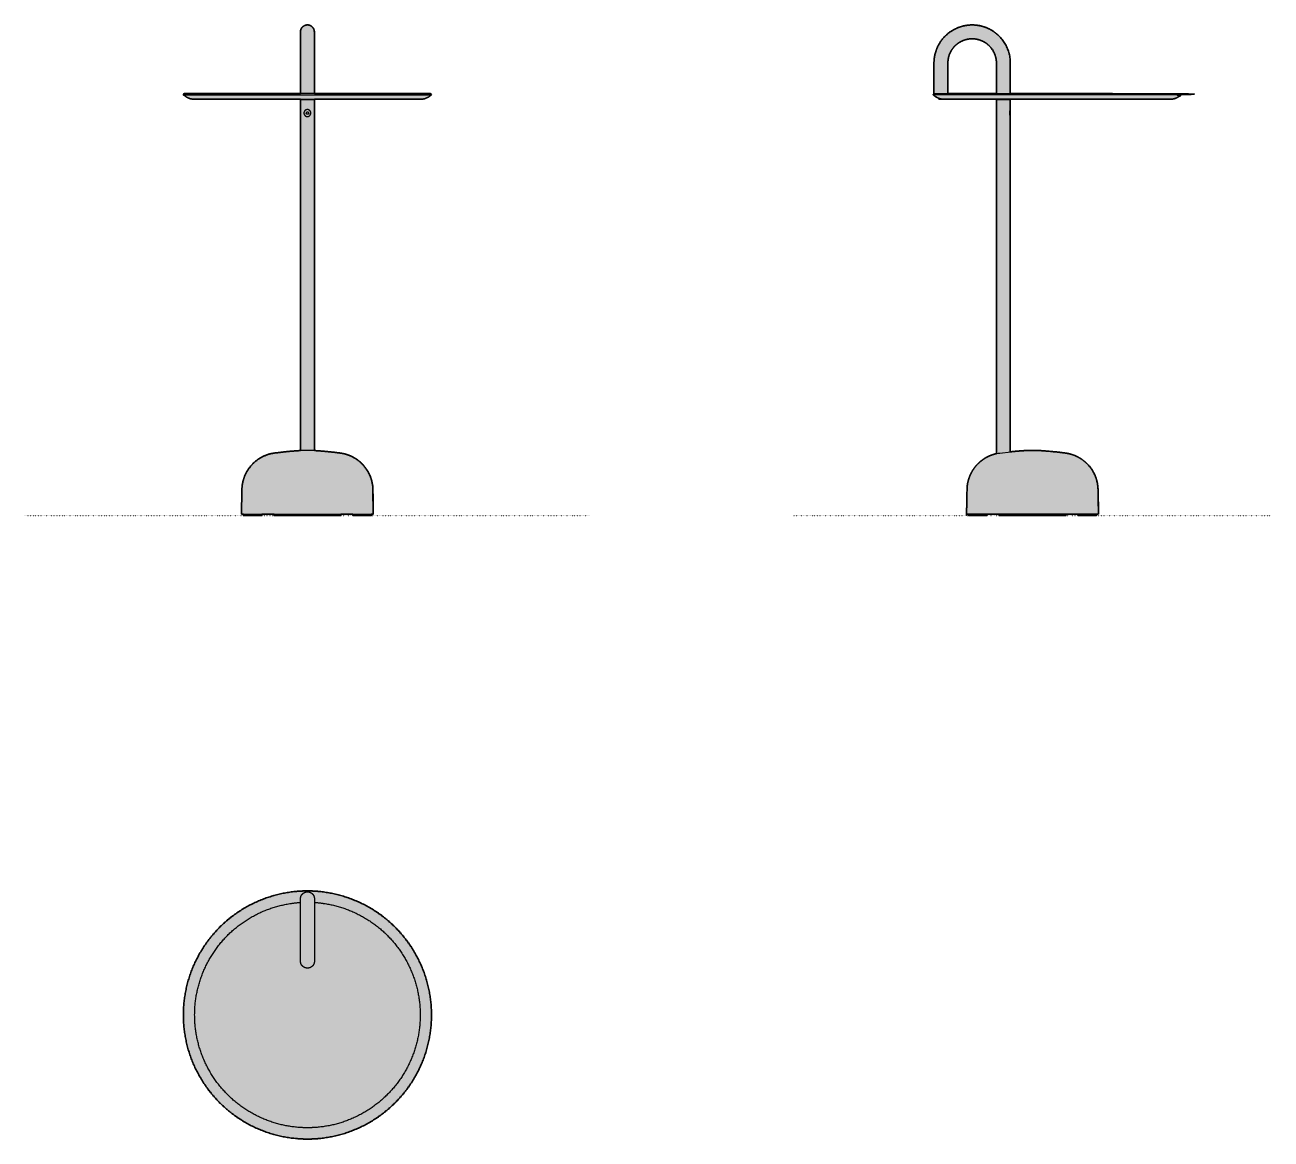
# Model space of a CAD drawing. Header units: millimetres. Extents: x 0 to 1796, y -898 to 707.
import ezdxf

# ---------------------------------------------------------------- set-up
doc = ezdxf.new("R2010")
doc.units = ezdxf.units.MM
doc.linetypes.add('Dots', pattern=[1, 0, -1])
doc.layers.add('Blocks', color=7, linetype='Continuous')
doc.layers.add('Blocks$Fill', color=7, linetype='Continuous', true_color=0xffffff)
for name, color, linetype, lineweight, true_color in [('Blocks$Inner', 7, 'Continuous', 25, 0x007f00), ('Blocks$Outline', 7, 'Continuous', 35, 0xff3f3f), ('Groud', 7, 'Dots', 25, 0x243775)]:
    doc.layers.add(name, color=color, linetype=linetype, lineweight=lineweight, true_color=true_color)

# ---------------------------------------------------------------- blocks, each defined once
blk = doc.blocks.new('Bowler Side Table Top')
at = {"layer": 'Blocks$Fill'}
blk.add_hatch(color=256, dxfattribs=at).paths.add_polyline_path([(282.1, 191), (286, 190.9), (289.9, 190.8), (293.8, 190.6), (297.6, 190.3), (301.5, 189.9), (305.4, 189.4), (309.2, 188.9), (313.1, 188.2), (316.9, 187.5), (320.8, 186.7), (324.6, 185.8), (328.3, 184.9), (332.1, 183.8), (335.8, 182.7), (339.5, 181.5), (343.2, 180.2), (346.9, 178.8), (350.5, 177.3), (354.1, 175.8), (357.6, 174.2), (361.1, 172.5), (364.6, 170.8), (368, 168.9), (371.4, 167), (374.8, 165), (378.1, 162.9), (381.4, 160.8), (384.6, 158.6), (387.8, 156.4), (390.9, 154), (394, 151.6), (397, 149.1), (399.9, 146.6), (402.8, 144), (405.7, 141.3), (408.5, 138.6), (411.2, 135.8), (413.9, 133), (416.5, 130.1), (419, 127.1), (421.5, 124.1), (423.9, 121), (426.2, 117.9), (428.5, 114.7), (430.7, 111.5), (432.8, 108.2), (434.9, 104.9), (436.9, 101.6), (438.8, 98.2), (440.6, 94.7), (442.4, 91.2), (444.1, 87.7), (445.7, 84.2), (447.2, 80.6), (448.7, 77), (450, 73.3), (451.3, 69.6), (452.6, 65.9), (453.7, 62.2), (454.7, 58.4), (455.7, 54.7), (456.6, 50.9), (457.4, 47.1), (458.1, 43.2), (458.8, 39.4), (459.3, 35.5), (459.8, 31.6), (460.2, 27.8), (460.5, 23.9), (460.7, 20), (460.8, 16.1), (460.8, 12.2), (460.8, 8.3), (460.7, 4.4), (460.5, 0.5), (460.2, -3.4), (459.8, -7.3), (459.3, -11.2), (458.8, -15), (458.1, -18.9), (457.4, -22.7), (456.6, -26.5), (455.7, -30.3), (454.7, -34.1), (453.7, -37.8), (452.6, -41.6), (451.3, -45.3), (450, -49), (448.7, -52.6), (447.2, -56.2), (445.7, -59.8), (444.1, -63.4), (442.4, -66.9), (440.6, -70.4), (438.8, -73.8), (436.9, -77.2), (434.9, -80.6), (432.8, -83.9), (430.7, -87.1), (428.5, -90.4), (426.2, -93.5), (423.9, -96.6), (421.5, -99.7), (419, -102.7), (416.5, -105.7), (413.9, -108.6), (411.2, -111.5), (408.5, -114.2), (405.7, -117), (402.8, -119.6), (399.9, -122.2), (397, -124.8), (394, -127.3), (390.9, -129.7), (387.8, -132), (384.6, -134.3), (381.4, -136.5), (378.1, -138.6), (374.8, -140.7), (371.4, -142.6), (368, -144.6), (364.6, -146.4), (361.1, -148.2), (357.6, -149.8), (354.1, -151.5), (350.5, -153), (346.9, -154.4), (343.2, -155.8), (339.5, -157.1), (335.8, -158.3), (332.1, -159.5), (328.3, -160.5), (324.6, -161.5), (320.8, -162.4), (316.9, -163.2), (313.1, -163.9), (309.2, -164.5), (305.4, -165.1), (301.5, -165.5), (297.6, -165.9), (293.8, -166.2), (289.9, -166.4), (286, -166.6), (282.1, -166.6), (278.1, -166.6), (274.2, -166.4), (270.4, -166.2), (266.5, -165.9), (262.6, -165.5), (258.7, -165.1), (254.9, -164.5), (251, -163.9), (247.2, -163.2), (243.4, -162.4), (239.6, -161.5), (235.8, -160.5), (232, -159.5), (228.3, -158.3), (224.6, -157.1), (220.9, -155.8), (217.3, -154.4), (213.6, -153), (210, -151.5), (206.5, -149.8), (203, -148.2), (199.5, -146.4), (196.1, -144.6), (192.7, -142.6), (189.3, -140.7), (186, -138.6), (182.7, -136.5), (179.5, -134.3), (176.3, -132), (173.2, -129.7), (170.2, -127.3), (167.1, -124.8), (164.2, -122.2), (161.3, -119.6), (158.4, -117), (155.6, -114.2), (152.9, -111.5), (150.2, -108.6), (147.6, -105.7), (145.1, -102.7), (142.6, -99.7), (140.2, -96.6), (137.9, -93.5), (135.6, -90.4), (133.4, -87.1), (131.3, -83.9), (129.2, -80.6), (127.2, -77.2), (125.3, -73.8), (123.5, -70.4), (121.7, -66.9), (120, -63.4), (118.4, -59.8), (116.9, -56.2), (115.4, -52.6), (114.1, -49), (112.8, -45.3), (111.6, -41.6), (110.4, -37.8), (109.4, -34.1), (108.4, -30.3), (107.5, -26.5), (106.7, -22.7), (106, -18.9), (105.4, -15), (104.8, -11.2), (104.3, -7.3), (104, -3.4), (103.7, 0.5), (103.4, 4.4), (103.3, 8.3), (103.3, 12.2), (103.3, 16.1), (103.4, 20), (103.7, 23.9), (104, 27.8), (104.3, 31.6), (104.8, 35.5), (105.4, 39.4), (106, 43.2), (106.7, 47.1), (107.5, 50.9), (108.4, 54.7), (109.4, 58.4), (110.4, 62.2), (111.6, 65.9), (112.8, 69.6), (114.1, 73.3), (115.4, 77), (116.9, 80.6), (118.4, 84.2), (120, 87.7), (121.7, 91.2), (123.5, 94.7), (125.3, 98.2), (127.2, 101.6), (129.2, 104.9), (131.3, 108.2), (133.4, 111.5), (135.6, 114.7), (137.9, 117.9), (140.2, 121), (142.6, 124.1), (145.1, 127.1), (147.6, 130.1), (150.2, 133), (152.9, 135.8), (155.6, 138.6), (158.4, 141.3), (161.3, 144), (164.2, 146.6), (167.1, 149.1), (170.2, 151.6), (173.2, 154), (176.3, 156.4), (179.5, 158.6), (182.7, 160.8), (186, 162.9), (189.3, 165), (192.7, 167), (196.1, 168.9), (199.5, 170.8), (203, 172.5), (206.5, 174.2), (210, 175.8), (213.6, 177.3), (217.3, 178.8), (220.9, 180.2), (224.6, 181.5), (228.3, 182.7), (232, 183.8), (235.8, 184.9), (239.6, 185.8), (243.4, 186.7), (247.2, 187.5), (251, 188.2), (254.9, 188.9), (258.7, 189.4), (262.6, 189.9), (266.5, 190.3), (270.4, 190.6), (274.2, 190.8), (278.1, 190.9)], flags=0)
at = {"layer": 'Blocks$Inner'}
for points in [[(272.1, 89.7), (272.1, 102.9), (272.1, 134.7), (272.1, 166.5), (272.1, 176.5), (272.1, 179.7)], [(292.1, 179.7), (292.1, 179.7), (292.1, 166.5), (292.1, 134.7), (292.1, 89.7)]]:
    blk.add_lwpolyline(points, dxfattribs=at)
for points in [[(282.1, -166.6), (266.4, -166.6), (235.6, -161.2), (206.2, -150.5), (179.1, -134.8), (155.1, -114.7), (135.1, -90.8), (119.4, -63.7), (108.7, -34.3), (103.3, -3.5), (103.3, 27.8), (108.7, 58.6), (119.4, 88), (135.1, 115.1), (155.1, 139.1), (179.1, 159.2), (206.2, 174.8), (235.6, 185.5), (266.4, 191), (282.1, 191)], [(272.1, 179.7), (272.1, 180.6), (272.4, 182.3), (273, 183.9), (273.8, 185.4), (275, 186.8), (276.3, 187.9), (277.8, 188.8), (279.5, 189.4), (281.2, 189.7), (282.9, 189.7), (284.7, 189.4), (286.3, 188.8), (287.8, 187.9), (289.2, 186.8), (290.3, 185.4), (291.2, 183.9), (291.8, 182.3), (292.1, 180.6), (292.1, 179.7)], [(282.1, 191), (297.7, 191), (328.5, 185.5), (357.9, 174.8), (385, 159.2), (409, 139.1), (429.1, 115.1), (444.7, 88), (455.4, 58.6), (460.8, 27.8), (460.8, -3.5), (455.4, -34.3), (444.7, -63.7), (429.1, -90.8), (409, -114.7), (385, -134.8), (357.9, -150.5), (328.5, -161.2), (297.7, -166.6), (282.1, -166.6)], [(282.1, -150.3), (268.1, -150.3), (240.7, -145.6), (214.4, -136.2), (190.1, -122.5), (168.5, -104.9), (150.2, -83.9), (135.8, -60), (125.7, -34.1), (120.1, -6.8), (119.2, 21.1), (123.1, 48.7), (131.7, 75.2), (144.6, 99.9), (161.5, 122.1), (182, 141), (205.4, 156.1), (231, 167.1), (258.1, 173.5), (272.1, 174.4)], [(292.1, 174.4), (306, 173.5), (333.1, 167.1), (358.7, 156.1), (382.1, 141), (402.6, 122.1), (419.5, 99.9), (432.5, 75.2), (441, 48.7), (444.9, 21.1), (444, -6.8), (438.4, -34.1), (428.3, -60), (413.9, -83.9), (395.6, -104.9), (374, -122.5), (349.7, -136.2), (323.5, -145.6), (296, -150.3), (282.1, -150.3)], [(292.1, 89.7), (292.1, 88.8), (291.8, 87.1), (291.2, 85.4), (290.3, 83.9), (289.2, 82.6), (287.8, 81.5), (286.3, 80.6), (284.7, 80), (282.9, 79.7), (281.2, 79.7), (279.5, 80), (277.8, 80.6), (276.3, 81.5), (275, 82.6), (273.8, 83.9), (273, 85.4), (272.4, 87.1), (272.1, 88.8), (272.1, 89.7)]]:
    blk.add_open_spline(points, degree=2, dxfattribs=at)
at = {"layer": 'Blocks$Outline'}
for points in [[(282.1, -166.6), (266.4, -166.6), (235.6, -161.2), (206.2, -150.5), (179.1, -134.8), (155.1, -114.7), (135.1, -90.8), (119.4, -63.7), (108.7, -34.3), (103.3, -3.5), (103.3, 27.8), (108.7, 58.6), (119.4, 88), (135.1, 115.1), (155.1, 139.1), (179.1, 159.2), (206.2, 174.8), (235.6, 185.5), (266.4, 191), (282.1, 191)], [(282.1, 191), (297.7, 191), (328.5, 185.5), (357.9, 174.8), (385, 159.2), (409, 139.1), (429.1, 115.1), (444.7, 88), (455.4, 58.6), (460.8, 27.8), (460.8, -3.5), (455.4, -34.3), (444.7, -63.7), (429.1, -90.8), (409, -114.7), (385, -134.8), (357.9, -150.5), (328.5, -161.2), (297.7, -166.6), (282.1, -166.6)]]:
    blk.add_open_spline(points, degree=2, dxfattribs=at)
blk = doc.blocks.new('Bowler Side Table Side')
at = {"layer": 'Blocks$Fill'}
h = blk.add_hatch(color=256, dxfattribs=at)
h.paths.add_polyline_path([(311.7, 600), (543.7, 600), (544.2, 600.1), (544.8, 600.1), (545.3, 600.2), (545.9, 600.2), (546.4, 600.3), (547, 600.5), (547.6, 600.6), (548.1, 600.7), (548.7, 600.9), (549.3, 601.1), (549.8, 601.3), (550.4, 601.5), (550.9, 601.8), (551.5, 602), (552, 602.3), (552.5, 602.6), (553, 602.8), (553.5, 603.1), (554, 603.5), (554.5, 603.8), (555, 604.1), (555.4, 604.4), (556.3, 605.1), (558, 606.5), (556.7, 608), (311.7, 608), (311.7, 652), (311.7, 653.2), (311.6, 654.4), (311.6, 655.6), (311.5, 656.8), (311.4, 658), (311.2, 659.2), (311, 660.4), (310.8, 661.6), (310.6, 662.7), (310.4, 663.9), (310.1, 665.1), (309.8, 666.2), (309.5, 667.4), (309.1, 668.5), (308.8, 669.7), (308.4, 670.8), (307.9, 671.9), (307.5, 673), (307, 674.2), (306.5, 675.2), (306, 676.3), (305.5, 677.4), (304.9, 678.5), (304.3, 679.5), (303.7, 680.5), (303.1, 681.6), (302.4, 682.6), (301.7, 683.5), (301, 684.5), (300.3, 685.5), (299.6, 686.4), (298.8, 687.4), (298, 688.3), (297.2, 689.2), (296.4, 690), (295.6, 690.9), (294.7, 691.7), (293.8, 692.5), (293, 693.3), (292, 694.1), (291.1, 694.9), (290.2, 695.6), (289.2, 696.4), (288.2, 697.1), (287.2, 697.7), (286.2, 698.4), (285.2, 699), (284.2, 699.6), (283.1, 700.2), (282.1, 700.8), (281, 701.3), (279.9, 701.8), (278.8, 702.3), (277.7, 702.8), (276.6, 703.3), (275.5, 703.7), (274.4, 704.1), (273.2, 704.5), (272.1, 704.8), (270.9, 705.1), (269.8, 705.4), (268.6, 705.7), (267.4, 705.9), (266.2, 706.2), (265.1, 706.4), (263.9, 706.5), (262.7, 706.7), (261.5, 706.8), (260.3, 706.9), (259.1, 706.9), (257.9, 707), (256.7, 707), (255.5, 707), (254.3, 706.9), (253.1, 706.9), (251.9, 706.8), (250.7, 706.7), (249.5, 706.5), (248.3, 706.4), (247.1, 706.2), (246, 705.9), (244.8, 705.7), (243.6, 705.4), (242.5, 705.1), (241.3, 704.8), (240.2, 704.5), (239, 704.1), (237.9, 703.7), (236.8, 703.3), (235.6, 702.8), (234.5, 702.3), (233.4, 701.8), (232.4, 701.3), (231.3, 700.8), (230.2, 700.2), (229.2, 699.6), (228.2, 699), (227.1, 698.4), (226.1, 697.7), (225.1, 697.1), (224.2, 696.4), (223.2, 695.6), (222.3, 694.9), (221.3, 694.1), (220.4, 693.3), (219.5, 692.5), (218.7, 691.7), (217.8, 690.9), (217, 690), (216.1, 689.2), (215.3, 688.3), (214.6, 687.4), (213.8, 686.4), (213.1, 685.5), (212.3, 684.5), (211.6, 683.5), (211, 682.6), (210.3, 681.6), (209.7, 680.5), (209.1, 679.5), (208.5, 678.5), (207.9, 677.4), (207.4, 676.3), (206.8, 675.2), (206.4, 674.2), (205.9, 673), (205.4, 671.9), (205, 670.8), (204.6, 669.7), (204.2, 668.5), (203.9, 667.4), (203.6, 666.2), (203.3, 665.1), (203, 663.9), (202.7, 662.7), (202.5, 661.6), (202.3, 660.4), (202.2, 659.2), (202, 658), (201.9, 656.8), (201.8, 655.6), (201.7, 654.4), (201.7, 653.2), (201.7, 652), (201.7, 611), (201.7, 608), (200.4, 606.5), (202, 605.1), (202.5, 604.8), (202.9, 604.4), (203.4, 604.1), (203.8, 603.8), (204.3, 603.5), (204.8, 603.1), (205.3, 602.8), (205.8, 602.6), (206.4, 602.3), (206.9, 602), (207.4, 601.8), (208, 601.5), (208.6, 601.3), (209.1, 601.1), (209.7, 600.9), (210.2, 600.7), (210.8, 600.6), (211.4, 600.5), (211.9, 600.3), (212.5, 600.2), (213, 600.2), (213.6, 600.1), (214.1, 600.1), (214.7, 600), (215.7, 600), (291.7, 600), (291.7, 89.2), (290.5, 89), (290.5, 89), (290.5, 89), (290.5, 89), (290.4, 89), (289.5, 88.7), (288.5, 88.5), (287.6, 88.2), (286.7, 87.9), (285.7, 87.6), (284.8, 87.3), (283.9, 86.9), (283, 86.6), (282.1, 86.2), (281.2, 85.8), (280.3, 85.4), (279.4, 84.9), (278.5, 84.5), (277.6, 84), (276.8, 83.6), (275.9, 83.1), (275.1, 82.6), (274.2, 82), (273.4, 81.5), (272.6, 80.9), (271.8, 80.4), (271, 79.8), (270.2, 79.2), (269.4, 78.6), (268.7, 78), (267.9, 77.3), (267.2, 76.7), (266.5, 76), (265.7, 75.3), (265, 74.6), (264.4, 73.9), (263.7, 73.2), (263, 72.5), (262.4, 71.7), (261.7, 71), (261.1, 70.2), (260.5, 69.5), (259.9, 68.7), (259.3, 67.9), (258.8, 67.1), (258.2, 66.3), (257.7, 65.4), (257.2, 64.6), (256.7, 63.7), (256.2, 62.9), (255.7, 62), (255.2, 61.1), (254.8, 60.3), (254.4, 59.4), (254, 58.5), (253.6, 57.6), (253.2, 56.7), (252.8, 55.8), (252.5, 54.8), (252.2, 53.9), (251.9, 53), (251.6, 52), (251.3, 51.1), (251, 50.1), (250.8, 49.2), (250.6, 48.2), (250.4, 47.2), (250.2, 46.3), (250, 45.3), (249.9, 44.3), (249.7, 43.4), (249.6, 42.4), (249.5, 41.4), (249.4, 40.4), (249.4, 39.4), (249.3, 38.5), (249.3, 37.5), (248.7, 3), (248.7, 3), (248.7, 2.9), (248.7, 2.9), (248.7, 2.9), (248.7, 2.9), (248.7, 2.8), (248.7, 2.8), (248.7, 2.8), (248.7, 2.8), (248.7, 2.7), (248.7, 2.7), (248.8, 2.7), (248.8, 2.7), (248.8, 2.7), (248.8, 2.6), (248.8, 2.6), (248.8, 2.6), (248.8, 2.6), (248.8, 2.5), (248.8, 2.5), (248.8, 2.5), (248.9, 2.5), (248.9, 2.5), (248.9, 2.4), (248.9, 2.4), (248.9, 2.4), (248.9, 2.4), (248.9, 2.4), (249, 2.3), (249, 2.3), (249, 2.3), (249, 2.3), (249, 2.3), (249, 2.2), (249.1, 2.2), (249.1, 2.2), (249.1, 2.2), (249.1, 2.2), (249.1, 2.2), (249.2, 2.2), (249.2, 2.1), (249.2, 2.1), (249.2, 2.1), (249.3, 2.1), (249.3, 2.1), (249.3, 2.1), (249.3, 2.1), (249.3, 2.1), (249.4, 2.1), (249.4, 2.1), (249.4, 2), (249.4, 2), (249.5, 2), (249.5, 2), (249.5, 2), (249.5, 2), (249.6, 2), (249.6, 2), (249.6, 2), (249.6, 2), (249.7, 2), (249.7, 2), (249.7, 2), (251.7, 2), (251.7, 0), (265.2, 0), (278, 0), (278, 2), (295.6, 2), (295.6, 0), (391.7, 0), (391.7, 2), (409.4, 2), (409.4, 0), (422.1, 0), (435.7, 0), (435.7, 2), (437.7, 2), (437.7, 2), (437.7, 2), (437.8, 2), (437.8, 2), (437.8, 2), (437.9, 2), (437.9, 2), (437.9, 2), (438, 2), (438, 2.1), (438, 2.1), (438, 2.1), (438, 2.1), (438.1, 2.1), (438.1, 2.1), (438.1, 2.1), (438.1, 2.1), (438.1, 2.1), (438.1, 2.1), (438.1, 2.1), (438.2, 2.1), (438.2, 2.1), (438.2, 2.1), (438.2, 2.2), (438.2, 2.2), (438.2, 2.2), (438.3, 2.2), (438.3, 2.2), (438.3, 2.2), (438.3, 2.2), (438.3, 2.2), (438.3, 2.2), (438.3, 2.3), (438.4, 2.3), (438.4, 2.3), (438.4, 2.3), (438.4, 2.3), (438.4, 2.3), (438.4, 2.4), (438.5, 2.4), (438.5, 2.4), (438.5, 2.4), (438.5, 2.5), (438.5, 2.5), (438.5, 2.5), (438.6, 2.6), (438.6, 2.6), (438.6, 2.6), (438.6, 2.6), (438.6, 2.7), (438.6, 2.7), (438.6, 2.7), (438.6, 2.7), (438.6, 2.8), (438.7, 2.8), (438.7, 2.8), (438.7, 2.9), (438.7, 2.9), (438.7, 2.9), (438.7, 3), (438.7, 3), (438.7, 3), (438.1, 37.5), (438, 38.5), (438, 39.6), (437.9, 40.6), (437.8, 41.7), (437.7, 42.8), (437.6, 43.8), (437.4, 44.9), (437.3, 45.9), (437.1, 46.9), (436.8, 48), (436.6, 49), (436.4, 50), (436.1, 51.1), (435.8, 52.1), (435.5, 53.1), (435.1, 54.1), (434.8, 55.1), (434.4, 56.1), (434, 57.1), (433.6, 58), (433.2, 59), (432.7, 60), (432.3, 60.9), (431.8, 61.9), (431.3, 62.8), (430.7, 63.7), (430.2, 64.6), (429.6, 65.5), (429.1, 66.4), (428.5, 67.3), (427.9, 68.1), (427.2, 69), (426.6, 69.8), (425.9, 70.7), (425.2, 71.5), (424.6, 72.3), (423.8, 73.1), (423.1, 73.8), (422.4, 74.6), (421.6, 75.3), (420.9, 76.1), (420.1, 76.8), (419.3, 77.5), (418.5, 78.2), (417.6, 78.8), (416.8, 79.5), (416, 80.1), (415.1, 80.7), (414.2, 81.3), (413.3, 81.9), (412.5, 82.5), (411.5, 83), (410.6, 83.6), (409.7, 84.1), (408.8, 84.6), (407.8, 85), (406.9, 85.5), (405.9, 85.9), (404.9, 86.3), (403.9, 86.7), (403, 87.1), (402, 87.5), (401, 87.8), (399.9, 88.1), (398.9, 88.5), (397.9, 88.7), (396.9, 89), (395.9, 89.2), (394.8, 89.5), (393.8, 89.7), (392.7, 89.8), (391.6, 90), (381.2, 91.3), (368.6, 92.6), (355.6, 93.6), (349.4, 93.9), (343.7, 94), (340.2, 94), (336.5, 93.8), (328.7, 93.4), (320.6, 92.8), (312.6, 92), (312.6, 92), (312.6, 92), (311.7, 91.9), (311.7, 575.2), (311.5, 575.6), (311.4, 576), (311.3, 576.5), (311.2, 576.9), (311.1, 577.3), (311, 577.7), (311, 578), (310.9, 578.4), (310.9, 578.8), (310.8, 579.2), (310.8, 579.6), (310.8, 580), (310.8, 580.4), (310.8, 580.8), (310.9, 581.2), (310.9, 581.6), (311, 582), (311, 582.3), (311.1, 582.7), (311.2, 583.1), (311.3, 583.5), (311.4, 584), (311.5, 584.4), (311.7, 584.8)], flags=0)
h.paths.add_polyline_path([(221.7, 608), (221.7, 652), (221.7, 652.8), (221.7, 653.5), (221.8, 654.3), (221.8, 655.1), (221.9, 655.8), (222, 656.6), (222.1, 657.3), (222.2, 658.1), (222.4, 658.8), (222.5, 659.6), (222.7, 660.3), (222.9, 661.1), (223.1, 661.8), (223.3, 662.5), (223.5, 663.2), (223.8, 664), (224.1, 664.7), (224.4, 665.4), (224.7, 666.1), (225, 666.8), (225.3, 667.5), (225.6, 668.2), (226, 668.8), (226.4, 669.5), (226.8, 670.2), (227.2, 670.8), (227.6, 671.4), (228, 672.1), (228.5, 672.7), (228.9, 673.3), (229.4, 673.9), (229.9, 674.5), (230.4, 675.1), (230.9, 675.6), (231.4, 676.2), (231.9, 676.7), (232.5, 677.3), (233, 677.8), (233.6, 678.3), (234.2, 678.8), (234.8, 679.3), (235.4, 679.8), (236, 680.2), (236.6, 680.7), (237.2, 681.1), (237.9, 681.5), (238.5, 681.9), (239.2, 682.3), (239.9, 682.7), (240.5, 683), (241.2, 683.4), (241.9, 683.7), (242.6, 684), (243.3, 684.3), (244, 684.6), (244.7, 684.9), (245.4, 685.1), (246.2, 685.4), (246.9, 685.6), (247.6, 685.8), (248.4, 686), (249.1, 686.2), (249.9, 686.3), (250.6, 686.5), (251.4, 686.6), (252.1, 686.7), (252.9, 686.8), (253.6, 686.9), (254.4, 686.9), (255.2, 687), (255.9, 687), (256.7, 687), (257.5, 687), (258.2, 687), (259, 686.9), (259.7, 686.9), (260.5, 686.8), (261.3, 686.7), (262, 686.6), (262.8, 686.5), (263.5, 686.3), (264.3, 686.2), (265, 686), (265.7, 685.8), (266.5, 685.6), (267.2, 685.4), (267.9, 685.1), (268.7, 684.9), (269.4, 684.6), (270.1, 684.3), (270.8, 684), (271.5, 683.7), (272.2, 683.4), (272.8, 683), (273.5, 682.7), (274.2, 682.3), (274.8, 681.9), (275.5, 681.5), (276.1, 681.1), (276.8, 680.7), (277.4, 680.2), (278, 679.8), (278.6, 679.3), (279.2, 678.8), (279.8, 678.3), (280.3, 677.8), (280.9, 677.3), (281.4, 676.7), (282, 676.2), (282.5, 675.6), (283, 675.1), (283.5, 674.5), (284, 673.9), (284.5, 673.3), (284.9, 672.7), (285.4, 672.1), (285.8, 671.4), (286.2, 670.8), (286.6, 670.2), (287, 669.5), (287.4, 668.8), (287.7, 668.2), (288.1, 667.5), (288.4, 666.8), (288.7, 666.1), (289, 665.4), (289.3, 664.7), (289.6, 664), (289.8, 663.2), (290.1, 662.5), (290.3, 661.8), (290.5, 661.1), (290.7, 660.3), (290.9, 659.6), (291, 658.8), (291.2, 658.1), (291.3, 657.3), (291.4, 656.6), (291.5, 655.8), (291.6, 655.1), (291.6, 654.3), (291.7, 653.5), (291.7, 652.8), (291.7, 652), (291.7, 608)], flags=0)
at = {"layer": 'Blocks$Inner'}
for p, q in [((291.7, 600), (291.7, 599)), ((291.7, 599), (291.7, 89.2))]:
    blk.add_line(p, q, dxfattribs=at)
for points in [[(201.7, 608), (556.7, 608), (558, 606.5), (556.3, 605.1), (555.4, 604.4), (555, 604.1), (554.5, 603.8), (554, 603.5), (553.5, 603.1), (553, 602.8), (552.5, 602.6), (552, 602.3), (551.5, 602), (550.9, 601.8), (550.4, 601.5), (549.8, 601.3), (549.3, 601.1), (548.7, 600.9), (548.1, 600.7), (547.6, 600.6), (547, 600.5), (546.4, 600.3), (545.9, 600.2), (545.3, 600.2), (544.8, 600.1), (544.2, 600.1), (543.7, 600), (542.7, 600), (477.3, 600), (215.7, 600), (214.7, 600), (214.1, 600.1), (213.6, 600.1), (213, 600.2), (212.5, 600.2), (211.9, 600.3), (211.4, 600.5), (210.8, 600.6), (210.2, 600.7), (209.7, 600.9), (209.1, 601.1), (208.6, 601.3), (208, 601.5), (207.4, 601.8), (206.9, 602), (206.4, 602.3), (205.8, 602.6), (205.3, 602.8), (204.8, 603.1), (204.3, 603.5), (203.8, 603.8), (203.4, 604.1), (202.9, 604.4), (202.5, 604.8), (202, 605.1), (200.4, 606.5), (201.7, 608), (201.7, 611), (201.7, 652)], [(221.7, 652), (221.7, 611), (221.7, 608)], [(291.7, 608), (291.7, 652)], [(311.7, 652), (311.7, 608)], [(558, 606.5), (200.4, 606.5)], [(311.7, 599), (291.7, 599)], [(311.7, 600), (311.7, 599), (311.7, 584.8), (311.5, 584.4), (311.4, 584), (311.3, 583.5), (311.2, 583.1), (311.1, 582.7), (311, 582.3), (311, 582), (310.9, 581.6), (310.9, 581.2), (310.8, 580.8), (310.8, 580.4), (310.8, 580), (310.8, 579.6), (310.8, 579.2), (310.9, 578.8), (310.9, 578.4), (311, 578), (311, 577.7), (311.1, 577.3), (311.2, 576.9), (311.3, 576.5), (311.4, 576), (311.5, 575.6), (311.7, 575.2), (311.7, 91.9)], [(312.1, 585), (311.6, 584.6)], [(311.6, 575.4), (312.1, 575), (312.1, 585)], [(290.4, 89), (290.5, 89), (290.5, 89), (290.5, 89), (290.5, 89), (291.9, 89.3), (294.4, 89.7), (296.7, 90), (312.6, 92), (312.6, 92), (312.6, 92), (320.6, 92.8), (328.7, 93.4), (336.5, 93.8), (340.2, 94), (343.7, 94), (349.4, 93.9), (355.6, 93.6), (368.6, 92.6), (381.2, 91.3), (391.6, 90), (391.7, 90)], [(438.1, 37.5), (438.7, 3), (438.7, 3), (438.7, 3), (438.7, 2.9), (438.7, 2.9), (438.7, 2.9), (438.7, 2.8), (438.7, 2.8), (438.6, 2.8), (438.6, 2.7), (438.6, 2.7), (438.6, 2.7), (438.6, 2.7), (438.6, 2.6), (438.6, 2.6), (438.6, 2.6), (438.6, 2.6), (438.5, 2.5), (438.5, 2.5), (438.5, 2.5), (438.5, 2.4), (438.5, 2.4), (438.5, 2.4), (438.4, 2.4), (438.4, 2.3), (438.4, 2.3), (438.4, 2.3), (438.4, 2.3), (438.4, 2.3), (438.3, 2.3), (438.3, 2.2), (438.3, 2.2), (438.3, 2.2), (438.3, 2.2), (438.3, 2.2), (438.3, 2.2), (438.2, 2.2), (438.2, 2.2), (438.2, 2.2), (438.2, 2.1), (438.2, 2.1), (438.2, 2.1), (438.1, 2.1), (438.1, 2.1), (438.1, 2.1), (438.1, 2.1), (438.1, 2.1), (438.1, 2.1), (438.1, 2.1), (438, 2.1), (438, 2.1), (438, 2.1), (438, 2.1), (438, 2), (437.9, 2), (437.9, 2), (437.9, 2), (437.8, 2), (437.8, 2), (437.8, 2), (437.7, 2), (437.7, 2), (437.7, 2), (253.2, 2), (250.6, 2), (249.7, 2), (249.7, 2), (249.7, 2), (249.6, 2), (249.6, 2), (249.6, 2), (249.6, 2), (249.5, 2), (249.5, 2), (249.5, 2), (249.5, 2), (249.4, 2), (249.4, 2), (249.4, 2.1), (249.4, 2.1), (249.3, 2.1), (249.3, 2.1), (249.3, 2.1), (249.3, 2.1), (249.3, 2.1), (249.2, 2.1), (249.2, 2.1), (249.2, 2.1), (249.2, 2.2), (249.1, 2.2), (249.1, 2.2), (249.1, 2.2), (249.1, 2.2), (249.1, 2.2), (249, 2.2), (249, 2.3), (249, 2.3), (249, 2.3), (249, 2.3), (249, 2.3), (248.9, 2.4), (248.9, 2.4), (248.9, 2.4), (248.9, 2.4), (248.9, 2.4), (248.9, 2.5), (248.9, 2.5), (248.8, 2.5), (248.8, 2.5), (248.8, 2.5), (248.8, 2.6), (248.8, 2.6), (248.8, 2.6), (248.8, 2.6), (248.8, 2.7), (248.8, 2.7), (248.8, 2.7), (248.7, 2.7), (248.7, 2.7), (248.7, 2.8), (248.7, 2.8), (248.7, 2.8), (248.7, 2.8), (248.7, 2.9), (248.7, 2.9), (248.7, 2.9), (248.7, 2.9), (248.7, 3), (248.7, 3), (248.7, 3), (249.3, 37.5)], [(251.7, 2), (251.7, 0), (265.2, 0), (265.2, 2)], [(265.2, 0), (278, 0), (278, 2)], [(295.6, 2), (295.6, 0), (391.7, 0), (391.7, 2)], [(409.4, 2), (409.4, 0), (422.1, 0), (435.7, 0), (435.7, 2)], [(422.1, 2), (422.1, 0)]]:
    blk.add_lwpolyline(points, dxfattribs=at)
for points in [[(201.7, 652), (201.7, 656.8), (203.4, 666.3), (206.7, 675.3), (211.5, 683.7), (217.6, 691), (225, 697.2), (233.4, 702), (242.4, 705.3), (251.9, 707), (261.5, 707), (271, 705.3), (280, 702), (288.4, 697.2), (295.7, 691), (301.9, 683.7), (306.7, 675.3), (310, 666.3), (311.7, 656.8), (311.7, 652)], [(291.7, 652), (291.7, 655.1), (290.6, 661.1), (288.5, 666.8), (285.5, 672.2), (281.5, 676.8), (276.8, 680.8), (271.5, 683.8), (265.8, 685.9), (259.8, 687), (253.6, 687), (247.6, 685.9), (241.8, 683.8), (236.5, 680.8), (231.8, 676.8), (227.9, 672.2), (224.8, 666.8), (222.8, 661.1), (221.7, 655.1), (221.7, 652)], [(391.7, 90), (393.8, 89.7), (397.9, 88.8), (402, 87.5), (405.9, 86), (409.7, 84.1), (413.4, 82), (416.8, 79.5), (420.1, 76.8), (423.1, 73.9), (426, 70.7), (428.5, 67.3), (430.8, 63.7), (432.8, 60), (434.4, 56.1), (435.8, 52.1), (436.9, 48), (437.6, 43.8), (438, 39.6), (438.1, 37.5)], [(249.3, 37.5), (249.3, 39.4), (249.7, 43.4), (250.3, 47.3), (251.3, 51.1), (252.5, 54.8), (253.9, 58.5), (255.7, 62), (257.6, 65.4), (259.9, 68.7), (262.3, 71.8), (265, 74.7), (267.9, 77.4), (271, 79.8), (274.2, 82.1), (277.6, 84.1), (281.1, 85.8), (284.8, 87.3), (288.5, 88.5), (290.4, 89)]]:
    blk.add_open_spline(points, degree=2, dxfattribs=at)
at = {"layer": 'Blocks$Outline'}
for points in [[(291.7, 600), (291.7, 599), (291.7, 89.2)], [(311.7, 584.8), (311.7, 599), (311.7, 600)], [(311.7, 91.9), (311.7, 575.2), (311.5, 575.6), (311.4, 576), (311.3, 576.5), (311.2, 576.9), (311.1, 577.3), (311, 577.7), (311, 578), (310.9, 578.4), (310.9, 578.8), (310.8, 579.2), (310.8, 579.6), (310.8, 580), (310.8, 580.4), (310.8, 580.8), (310.9, 581.2), (310.9, 581.6), (311, 582), (311, 582.3), (311.1, 582.7), (311.2, 583.1), (311.3, 583.5), (311.4, 584), (311.5, 584.4), (311.7, 584.8)], [(251.7, 2), (251.7, 0), (265.2, 0)], [(265.2, 0), (278, 0), (278, 2)], [(295.6, 2), (295.6, 0), (391.7, 0), (391.7, 2)], [(409.4, 2), (409.4, 0), (422.1, 0), (435.7, 0), (435.7, 2)]]:
    blk.add_lwpolyline(points, dxfattribs=at)
for points, knots in [([(311.7, 608), (311.7, 630), (311.7, 652), (311.7, 656.8), (310, 666.3), (306.7, 675.3), (301.9, 683.7), (295.7, 691), (288.4, 697.2), (280, 702), (271, 705.3), (261.5, 707), (251.9, 707), (242.4, 705.3), (233.4, 702), (225, 697.2), (217.6, 691), (211.5, 683.7), (206.7, 675.3), (203.4, 666.3), (201.7, 656.8), (201.7, 652), (201.7, 631.5), (201.7, 611), (201.7, 609.5), (201.7, 608), (201, 607.2), (200.4, 606.5), (201.2, 605.8), (202, 605.1), (202.3, 605), (202.5, 604.8), (202.7, 604.6), (202.9, 604.4), (203.2, 604.3), (203.4, 604.1), (203.6, 603.9), (203.8, 603.8), (204.1, 603.6), (204.3, 603.5), (204.6, 603.3), (204.8, 603.1), (205.1, 603), (205.3, 602.8), (205.6, 602.7), (205.8, 602.6), (206.1, 602.4), (206.4, 602.3), (206.6, 602.1), (206.9, 602), (207.2, 601.9), (207.4, 601.8), (207.7, 601.6), (208, 601.5), (208.3, 601.4), (208.6, 601.3), (208.8, 601.2), (209.1, 601.1), (209.4, 601), (209.7, 600.9), (210, 600.8), (210.2, 600.7), (210.5, 600.7), (210.8, 600.6), (211.1, 600.5), (211.4, 600.5), (211.7, 600.4), (211.9, 600.3), (212.2, 600.3), (212.5, 600.2), (212.8, 600.2), (213, 600.2), (213.3, 600.1), (213.6, 600.1), (213.9, 600.1), (214.1, 600.1), (214.4, 600), (214.7, 600), (215.2, 600), (215.7, 600), (253.7, 600), (291.7, 600)], [-77, -77, -77, -76, -76, -75, -74, -73, -72, -71, -70, -69, -68, -67, -66, -65, -64, -63, -62, -61, -60, -59, -58, -58, -57, -57, -56, -56, -55, -55, -54, -54, -53, -53, -52, -52, -51, -51, -50, -50, -49, -49, -48, -48, -47, -47, -46, -46, -45, -45, -44, -44, -43, -43, -42, -42, -41, -41, -40, -40, -39, -39, -38, -38, -37, -37, -36, -36, -35, -35, -34, -34, -33, -33, -32, -32, -31, -31, -30, -30, -29, -29, -28.709525, -28.709525, -28.709525]), ([(221.7, 608), (221.7, 609.5), (221.7, 611), (221.7, 631.5), (221.7, 652), (221.7, 655.1), (222.8, 661.1), (224.8, 666.8), (227.9, 672.2), (231.8, 676.8), (236.5, 680.8), (241.8, 683.8), (247.6, 685.9), (253.6, 687), (259.8, 687), (265.8, 685.9), (271.5, 683.8), (276.8, 680.8), (281.5, 676.8), (285.5, 672.2), (288.5, 666.8), (290.6, 661.1), (291.7, 655.1), (291.7, 652), (291.7, 630), (291.7, 608)], [-21, -21, -21, -20, -20, -19, -19, -18, -17, -16, -15, -14, -13, -12, -11, -10, -9, -8, -7, -6, -5, -4, -3, -2, -1, -1, 0, 0, 0]), ([(311.7, 600), (394.5, 600), (477.3, 600), (510, 600), (542.7, 600), (543.2, 600), (543.7, 600), (544, 600), (544.2, 600.1), (544.5, 600.1), (544.8, 600.1), (545.1, 600.1), (545.3, 600.2), (545.6, 600.2), (545.9, 600.2), (546.2, 600.3), (546.4, 600.3), (546.7, 600.4), (547, 600.5), (547.3, 600.5), (547.6, 600.6), (547.9, 600.7), (548.1, 600.7), (548.4, 600.8), (548.7, 600.9), (549, 601), (549.3, 601.1), (549.5, 601.2), (549.8, 601.3), (550.1, 601.4), (550.4, 601.5), (550.7, 601.6), (550.9, 601.8), (551.2, 601.9), (551.5, 602), (551.7, 602.1), (552, 602.3), (552.3, 602.4), (552.5, 602.6), (552.8, 602.7), (553, 602.8), (553.3, 603), (553.5, 603.1), (553.8, 603.3), (554, 603.5), (554.3, 603.6), (554.5, 603.8), (554.8, 603.9), (555, 604.1), (555.2, 604.3), (555.4, 604.4), (555.9, 604.8), (556.3, 605.1), (557.2, 605.8), (558, 606.5), (557.3, 607.2), (556.7, 608), (434.2, 608), (311.7, 608)], [-28.633062, -28.633062, -28.633062, -28, -28, -27, -27, -26, -26, -25, -25, -24, -24, -23, -23, -22, -22, -21, -21, -20, -20, -19, -19, -18, -18, -17, -17, -16, -16, -15, -15, -14, -14, -13, -13, -12, -12, -11, -11, -10, -10, -9, -9, -8, -8, -7, -7, -6, -6, -5, -5, -4, -4, -3, -3, -2, -2, -1, -1, -0.309859, -0.309859, -0.309859]), ([(435.7, 2), (436.7, 2), (437.7, 2), (437.7, 2), (437.7, 2), (437.7, 2), (437.7, 2), (437.8, 2), (437.8, 2), (437.8, 2), (437.8, 2), (437.8, 2), (437.8, 2), (437.9, 2), (437.9, 2), (437.9, 2), (437.9, 2), (437.9, 2), (437.9, 2), (438, 2), (438, 2), (438, 2), (438, 2.1), (438, 2.1), (438, 2.1), (438, 2.1), (438, 2.1), (438, 2.1), (438, 2.1), (438, 2.1), (438.1, 2.1), (438.1, 2.1), (438.1, 2.1), (438.1, 2.1), (438.1, 2.1), (438.1, 2.1), (438.1, 2.1), (438.1, 2.1), (438.1, 2.1), (438.1, 2.1), (438.1, 2.1), (438.1, 2.1), (438.1, 2.1), (438.2, 2.1), (438.2, 2.1), (438.2, 2.1), (438.2, 2.1), (438.2, 2.1), (438.2, 2.1), (438.2, 2.2), (438.2, 2.2), (438.2, 2.2), (438.2, 2.2), (438.2, 2.2), (438.2, 2.2), (438.2, 2.2), (438.3, 2.2), (438.3, 2.2), (438.3, 2.2), (438.3, 2.2), (438.3, 2.2), (438.3, 2.2), (438.3, 2.2), (438.3, 2.2), (438.3, 2.2), (438.3, 2.2), (438.3, 2.2), (438.3, 2.2), (438.3, 2.3), (438.3, 2.3), (438.4, 2.3), (438.4, 2.3), (438.4, 2.3), (438.4, 2.3), (438.4, 2.3), (438.4, 2.3), (438.4, 2.3), (438.4, 2.3), (438.4, 2.3), (438.4, 2.3), (438.4, 2.4), (438.4, 2.4), (438.5, 2.4), (438.5, 2.4), (438.5, 2.4), (438.5, 2.4), (438.5, 2.4), (438.5, 2.5), (438.5, 2.5), (438.5, 2.5), (438.5, 2.5), (438.5, 2.5), (438.5, 2.5), (438.6, 2.5), (438.6, 2.6), (438.6, 2.6), (438.6, 2.6), (438.6, 2.6), (438.6, 2.6), (438.6, 2.6), (438.6, 2.6), (438.6, 2.6), (438.6, 2.7), (438.6, 2.7), (438.6, 2.7), (438.6, 2.7), (438.6, 2.7), (438.6, 2.7), (438.6, 2.7), (438.6, 2.8), (438.6, 2.8), (438.6, 2.8), (438.7, 2.8), (438.7, 2.8), (438.7, 2.8), (438.7, 2.9), (438.7, 2.9), (438.7, 2.9), (438.7, 2.9), (438.7, 2.9), (438.7, 2.9), (438.7, 2.9), (438.7, 3), (438.7, 3), (438.7, 3), (438.7, 3), (438.7, 3), (438.4, 20.2), (438.1, 37.5), (438, 39.6), (437.6, 43.8), (436.9, 48), (435.8, 52.1), (434.4, 56.1), (432.8, 60), (430.8, 63.7), (428.5, 67.3), (426, 70.7), (423.1, 73.9), (420.1, 76.8), (416.8, 79.5), (413.4, 82), (409.7, 84.1), (405.9, 86), (402, 87.5), (397.9, 88.8), (393.8, 89.7), (391.7, 90), (391.7, 90), (391.6, 90), (386.4, 90.7), (381.2, 91.3), (374.9, 92), (368.6, 92.6), (362.1, 93.1), (355.6, 93.6), (352.5, 93.7), (349.4, 93.9), (346.5, 93.9), (343.7, 94), (342, 94), (340.2, 94), (338.4, 93.9), (336.5, 93.8), (332.6, 93.6), (328.7, 93.4), (324.7, 93.1), (320.6, 92.8), (316.6, 92.4), (312.6, 92), (312.6, 92), (312.6, 92), (312.6, 92), (312.6, 92), (312.1, 92), (311.7, 91.9)], [-121.014323, -121.014323, -121.014323, -121, -121, -120, -120, -119, -119, -118, -118, -117, -117, -116, -116, -115, -115, -114, -114, -113, -113, -112, -112, -111, -111, -110, -110, -109, -109, -108, -108, -107, -107, -106, -106, -105, -105, -104, -104, -103, -103, -102, -102, -101, -101, -100, -100, -99, -99, -98, -98, -97, -97, -96, -96, -95, -95, -94, -94, -93, -93, -92, -92, -91, -91, -90, -90, -89, -89, -88, -88, -87, -87, -86, -86, -85, -85, -84, -84, -83, -83, -82, -82, -81, -81, -80, -80, -79, -79, -78, -78, -77, -77, -76, -76, -75, -75, -74, -74, -73, -73, -72, -72, -71, -71, -70, -70, -69, -69, -68, -68, -67, -67, -66, -66, -65, -65, -64, -64, -63, -63, -62, -62, -61, -61, -60, -60, -59, -59, -58, -58, -57, -56, -55, -54, -53, -52, -51, -50, -49, -48, -47, -46, -45, -44, -43, -42, -41, -40, -40, -39, -39, -38, -38, -37, -37, -36, -36, -35, -35, -34, -34, -33, -33, -32, -32, -31, -31, -30, -30, -29, -29, -28, -28, -27, -27, -26.943359, -26.943359, -26.943359]), ([(291.7, 89.2), (291.1, 89.1), (290.5, 89), (290.5, 89), (290.5, 89), (290.5, 89), (290.5, 89), (290.5, 89), (290.5, 89), (290.5, 89), (290.4, 89), (288.5, 88.5), (284.8, 87.3), (281.1, 85.8), (277.6, 84.1), (274.2, 82.1), (271, 79.8), (267.9, 77.4), (265, 74.7), (262.3, 71.8), (259.9, 68.7), (257.6, 65.4), (255.7, 62), (253.9, 58.5), (252.5, 54.8), (251.3, 51.1), (250.3, 47.3), (249.7, 43.4), (249.3, 39.4), (249.3, 37.5)], [-23.842049, -23.842049, -23.842049, -23, -23, -22, -22, -21, -21, -20, -20, -19, -19, -18, -17, -16, -15, -14, -13, -12, -11, -10, -9, -8, -7, -6, -5, -4, -3, -2, -1, -1, -1]), ([(249.3, 37.5), (249, 20.2), (248.7, 3), (248.7, 3), (248.7, 3), (248.7, 3), (248.7, 3), (248.7, 3), (248.7, 2.9), (248.7, 2.9), (248.7, 2.9), (248.7, 2.9), (248.7, 2.9), (248.7, 2.9), (248.7, 2.9), (248.7, 2.9), (248.7, 2.8), (248.7, 2.8), (248.7, 2.8), (248.7, 2.8), (248.7, 2.8), (248.7, 2.8), (248.7, 2.8), (248.7, 2.8), (248.7, 2.7), (248.7, 2.7), (248.7, 2.7), (248.7, 2.7), (248.8, 2.7), (248.8, 2.7), (248.8, 2.7), (248.8, 2.7), (248.8, 2.7), (248.8, 2.6), (248.8, 2.6), (248.8, 2.6), (248.8, 2.6), (248.8, 2.6), (248.8, 2.6), (248.8, 2.6), (248.8, 2.6), (248.8, 2.5), (248.8, 2.5), (248.8, 2.5), (248.8, 2.5), (248.8, 2.5), (248.8, 2.5), (248.8, 2.5), (248.9, 2.5), (248.9, 2.5), (248.9, 2.5), (248.9, 2.4), (248.9, 2.4), (248.9, 2.4), (248.9, 2.4), (248.9, 2.4), (248.9, 2.4), (248.9, 2.4), (248.9, 2.4), (248.9, 2.4), (248.9, 2.4), (249, 2.3), (249, 2.3), (249, 2.3), (249, 2.3), (249, 2.3), (249, 2.3), (249, 2.3), (249, 2.3), (249, 2.3), (249, 2.3), (249, 2.3), (249, 2.2), (249.1, 2.2), (249.1, 2.2), (249.1, 2.2), (249.1, 2.2), (249.1, 2.2), (249.1, 2.2), (249.1, 2.2), (249.1, 2.2), (249.1, 2.2), (249.1, 2.2), (249.2, 2.2), (249.2, 2.2), (249.2, 2.2), (249.2, 2.1), (249.2, 2.1), (249.2, 2.1), (249.2, 2.1), (249.2, 2.1), (249.2, 2.1), (249.3, 2.1), (249.3, 2.1), (249.3, 2.1), (249.3, 2.1), (249.3, 2.1), (249.3, 2.1), (249.3, 2.1), (249.3, 2.1), (249.3, 2.1), (249.4, 2.1), (249.4, 2.1), (249.4, 2.1), (249.4, 2.1), (249.4, 2), (249.4, 2), (249.4, 2), (249.4, 2), (249.4, 2), (249.5, 2), (249.5, 2), (249.5, 2), (249.5, 2), (249.5, 2), (249.5, 2), (249.5, 2), (249.5, 2), (249.6, 2), (249.6, 2), (249.6, 2), (249.6, 2), (249.6, 2), (249.6, 2), (249.6, 2), (249.6, 2), (249.7, 2), (249.7, 2), (249.7, 2), (249.7, 2), (249.7, 2), (250.1, 2), (250.6, 2), (251.1, 2), (251.7, 2)], [-190, -190, -190, -189, -189, -188, -188, -187, -187, -186, -186, -185, -185, -184, -184, -183, -183, -182, -182, -181, -181, -180, -180, -179, -179, -178, -178, -177, -177, -176, -176, -175, -175, -174, -174, -173, -173, -172, -172, -171, -171, -170, -170, -169, -169, -168, -168, -167, -167, -166, -166, -165, -165, -164, -164, -163, -163, -162, -162, -161, -161, -160, -160, -159, -159, -158, -158, -157, -157, -156, -156, -155, -155, -154, -154, -153, -153, -152, -152, -151, -151, -150, -150, -149, -149, -148, -148, -147, -147, -146, -146, -145, -145, -144, -144, -143, -143, -142, -142, -141, -141, -140, -140, -139, -139, -138, -138, -137, -137, -136, -136, -135, -135, -134, -134, -133, -133, -132, -132, -131, -131, -130, -130, -129, -129, -128, -128, -127, -127, -126, -126, -125, -125, -123.666667, -123.666667, -123.09122, -123.09122, -123.09122])]:
    blk.add_open_spline(points, degree=2, knots=knots, dxfattribs=at)
for points in [[(291.7, 608), (256.7, 608), (221.7, 608)], [(278, 2), (286.8, 2), (295.6, 2)], [(391.7, 2), (400.5, 2), (409.4, 2)]]:
    blk.add_open_spline(points, degree=2, dxfattribs=at)
blk = doc.blocks.new('Bowler Side Table Front')
at = {"layer": 'Blocks$Fill'}
blk.add_hatch(color=256, dxfattribs=at).paths.add_polyline_path([(499, 2), (499, 0), (485.5, 0), (472.7, 0), (472.7, 2), (455.1, 2), (455.1, 0), (407, 0), (359, 0), (359, 2), (341.4, 2), (341.4, 0), (328.6, 0), (315, 0), (315, 2), (313, 2), (313, 2), (313, 2), (313, 2), (312.9, 2), (312.9, 2), (312.9, 2), (312.9, 2), (312.8, 2), (312.8, 2), (312.8, 2), (312.8, 2), (312.7, 2), (312.7, 2.1), (312.7, 2.1), (312.7, 2.1), (312.7, 2.1), (312.6, 2.1), (312.6, 2.1), (312.6, 2.1), (312.6, 2.1), (312.5, 2.1), (312.5, 2.1), (312.5, 2.2), (312.5, 2.2), (312.5, 2.2), (312.4, 2.2), (312.4, 2.2), (312.4, 2.2), (312.4, 2.2), (312.4, 2.3), (312.3, 2.3), (312.3, 2.3), (312.3, 2.3), (312.3, 2.3), (312.3, 2.4), (312.3, 2.4), (312.2, 2.4), (312.2, 2.4), (312.2, 2.4), (312.2, 2.5), (312.2, 2.5), (312.2, 2.5), (312.2, 2.5), (312.2, 2.5), (312.1, 2.6), (312.1, 2.6), (312.1, 2.6), (312.1, 2.6), (312.1, 2.7), (312.1, 2.7), (312.1, 2.7), (312.1, 2.7), (312.1, 2.7), (312.1, 2.8), (312.1, 2.8), (312.1, 2.8), (312.1, 2.8), (312, 2.9), (312, 2.9), (312, 2.9), (312, 2.9), (312, 3), (312, 3), (312, 3), (312.6, 37.5), (312.7, 38.5), (312.7, 39.6), (312.8, 40.6), (312.9, 41.7), (313, 42.8), (313.1, 43.8), (313.3, 44.9), (313.5, 45.9), (313.6, 46.9), (313.9, 48), (314.1, 49), (314.4, 50), (314.6, 51.1), (314.9, 52.1), (315.2, 53.1), (315.6, 54.1), (315.9, 55.1), (316.3, 56.1), (316.7, 57.1), (317.1, 58), (317.5, 59), (318, 60), (318.5, 60.9), (318.9, 61.9), (319.4, 62.8), (320, 63.7), (320.5, 64.6), (321.1, 65.5), (321.6, 66.4), (322.2, 67.3), (322.9, 68.1), (323.5, 69), (324.1, 69.8), (324.8, 70.7), (325.5, 71.5), (326.2, 72.3), (326.9, 73.1), (327.6, 73.8), (328.3, 74.6), (329.1, 75.3), (329.9, 76.1), (330.6, 76.8), (331.4, 77.5), (332.2, 78.2), (333.1, 78.8), (333.9, 79.5), (334.7, 80.1), (335.6, 80.7), (336.5, 81.3), (337.4, 81.9), (338.3, 82.5), (339.2, 83), (340.1, 83.6), (341, 84.1), (341.9, 84.6), (342.9, 85), (343.8, 85.5), (344.8, 85.9), (345.8, 86.3), (346.8, 86.7), (347.8, 87.1), (348.8, 87.5), (349.8, 87.8), (350.8, 88.2), (351.8, 88.5), (352.8, 88.7), (353.8, 89), (354.9, 89.2), (355.9, 89.5), (356.9, 89.7), (358, 89.8), (359.1, 90), (369.6, 91.3), (382.1, 92.6), (395.1, 93.6), (397, 93.7), (397, 600), (242.5, 600), (242, 600.1), (241.4, 600.1), (240.9, 600.2), (240.3, 600.2), (239.8, 600.3), (239.2, 600.5), (238.6, 600.6), (238.1, 600.7), (237.5, 600.9), (236.9, 601.1), (236.4, 601.3), (235.8, 601.5), (235.3, 601.8), (234.7, 602), (234.2, 602.3), (233.7, 602.6), (233.2, 602.8), (232.7, 603.1), (232.2, 603.5), (231.7, 603.8), (231.2, 604.1), (230.8, 604.4), (229.9, 605.1), (228.2, 606.5), (229.5, 608), (397, 608), (397, 697), (397, 697.2), (397, 697.4), (397, 697.7), (397.1, 697.9), (397.1, 698.1), (397.1, 698.3), (397.1, 698.5), (397.2, 698.7), (397.2, 699), (397.3, 699.2), (397.3, 699.4), (397.4, 699.6), (397.4, 699.8), (397.5, 700), (397.6, 700.2), (397.6, 700.4), (397.7, 700.6), (397.8, 700.8), (397.9, 701), (398, 701.2), (398.1, 701.4), (398.2, 701.6), (398.3, 701.8), (398.4, 702), (398.5, 702.2), (398.6, 702.4), (398.7, 702.6), (398.8, 702.7), (399, 702.9), (399.1, 703.1), (399.2, 703.3), (399.4, 703.4), (399.5, 703.6), (399.6, 703.8), (399.8, 703.9), (400, 704.1), (400.1, 704.2), (400.3, 704.4), (400.4, 704.5), (400.6, 704.7), (400.8, 704.8), (400.9, 704.9), (401.1, 705.1), (401.3, 705.2), (401.5, 705.3), (401.6, 705.4), (401.8, 705.5), (402, 705.7), (402.2, 705.8), (402.4, 705.9), (402.6, 706), (402.8, 706.1), (403, 706.2), (403.2, 706.2), (403.4, 706.3), (403.6, 706.4), (403.8, 706.5), (404, 706.5), (404.2, 706.6), (404.4, 706.7), (404.6, 706.7), (404.9, 706.8), (405.1, 706.8), (405.3, 706.8), (405.5, 706.9), (405.7, 706.9), (405.9, 706.9), (406.1, 707), (406.4, 707), (406.6, 707), (406.8, 707), (407, 707), (407.2, 707), (407.5, 707), (407.7, 707), (407.9, 707), (408.1, 706.9), (408.3, 706.9), (408.5, 706.9), (408.8, 706.8), (409, 706.8), (409.2, 706.8), (409.4, 706.7), (409.6, 706.7), (409.8, 706.6), (410, 706.5), (410.2, 706.5), (410.4, 706.4), (410.6, 706.3), (410.8, 706.2), (411, 706.2), (411.2, 706.1), (411.4, 706), (411.6, 705.9), (411.8, 705.8), (412, 705.7), (412.2, 705.5), (412.4, 705.4), (412.6, 705.3), (412.8, 705.2), (412.9, 705.1), (413.1, 704.9), (413.3, 704.8), (413.4, 704.7), (413.6, 704.5), (413.8, 704.4), (413.9, 704.2), (414.1, 704.1), (414.2, 703.9), (414.4, 703.8), (414.5, 703.6), (414.7, 703.4), (414.8, 703.3), (415, 703.1), (415.1, 702.9), (415.2, 702.7), (415.3, 702.6), (415.5, 702.4), (415.6, 702.2), (415.7, 702), (415.8, 701.8), (415.9, 701.6), (416, 701.4), (416.1, 701.2), (416.2, 701), (416.3, 700.8), (416.3, 700.6), (416.4, 700.4), (416.5, 700.2), (416.6, 700), (416.6, 699.8), (416.7, 699.6), (416.7, 699.4), (416.8, 699.2), (416.8, 699), (416.9, 698.7), (416.9, 698.5), (416.9, 698.3), (417, 698.1), (417, 697.9), (417, 697.7), (417, 697.4), (417, 697.2), (417, 697), (417, 652), (417, 608), (584.5, 608), (585.8, 606.5), (583.7, 604.8), (583.3, 604.4), (582.8, 604.1), (582.4, 603.8), (581.9, 603.5), (581.4, 603.1), (580.9, 602.8), (580.4, 602.6), (579.8, 602.3), (579.3, 602), (578.8, 601.8), (578.2, 601.5), (577.7, 601.3), (577.1, 601.1), (576.5, 600.9), (576, 600.7), (575.4, 600.6), (574.8, 600.5), (574.3, 600.3), (573.7, 600.2), (573.2, 600.2), (572.6, 600.1), (572.1, 600.1), (571.5, 600), (570.6, 600), (417, 600), (417, 93.7), (434.1, 92.4), (445.5, 91.2), (455, 90), (455, 90), (456.1, 89.8), (457.1, 89.7), (458.2, 89.5), (459.2, 89.2), (460.2, 89), (461.2, 88.7), (462.3, 88.5), (463.3, 88.2), (464.3, 87.8), (465.3, 87.5), (466.3, 87.1), (467.3, 86.7), (468.3, 86.3), (469.2, 85.9), (470.2, 85.5), (471.2, 85), (472.1, 84.6), (473, 84.1), (474, 83.6), (474.9, 83), (475.8, 82.5), (476.7, 81.9), (477.6, 81.3), (478.4, 80.7), (479.3, 80.1), (480.1, 79.5), (481, 78.8), (481.8, 78.2), (482.6, 77.5), (483.4, 76.8), (484.2, 76.1), (485, 75.3), (485.7, 74.6), (486.5, 73.8), (487.2, 73.1), (487.9, 72.3), (488.6, 71.5), (489.3, 70.7), (489.9, 69.8), (490.6, 69), (491.2, 68.1), (491.8, 67.3), (492.4, 66.4), (493, 65.5), (493.5, 64.6), (494.1, 63.7), (494.6, 62.8), (495.1, 61.9), (495.6, 60.9), (496.1, 60), (496.5, 59), (496.9, 58), (497.4, 57.1), (497.7, 56.1), (498.1, 55.1), (498.5, 54.1), (498.8, 53.1), (499.1, 52.1), (499.4, 51.1), (499.7, 50), (499.9, 49), (500.2, 48), (500.4, 46.9), (500.6, 45.9), (500.8, 44.9), (500.9, 43.8), (501, 42.8), (501.2, 41.7), (501.3, 40.6), (501.3, 39.6), (501.4, 38.5), (501.4, 37.5), (502, 3), (502, 3), (502, 3), (502, 2.9), (502, 2.9), (502, 2.9), (502, 2.9), (502, 2.8), (502, 2.8), (502, 2.8), (502, 2.8), (502, 2.7), (502, 2.7), (502, 2.7), (502, 2.7), (501.9, 2.7), (501.9, 2.6), (501.9, 2.6), (501.9, 2.6), (501.9, 2.6), (501.9, 2.5), (501.9, 2.5), (501.9, 2.5), (501.9, 2.5), (501.8, 2.5), (501.8, 2.4), (501.8, 2.4), (501.8, 2.4), (501.8, 2.4), (501.8, 2.4), (501.8, 2.3), (501.7, 2.3), (501.7, 2.3), (501.7, 2.3), (501.7, 2.3), (501.7, 2.2), (501.6, 2.2), (501.6, 2.2), (501.6, 2.2), (501.6, 2.2), (501.6, 2.2), (501.5, 2.2), (501.5, 2.1), (501.5, 2.1), (501.5, 2.1), (501.5, 2.1), (501.4, 2.1), (501.4, 2.1), (501.4, 2.1), (501.4, 2.1), (501.3, 2.1), (501.3, 2.1), (501.3, 2), (501.3, 2), (501.2, 2), (501.2, 2), (501.2, 2), (501.2, 2), (501.2, 2), (501.1, 2), (501.1, 2), (501.1, 2), (501.1, 2), (501, 2), (501, 2)], flags=0)
at = {"layer": 'Blocks$Inner'}
for p, q in [((397, 600), (397, 599)), ((397, 599), (397, 93.7)), ((417, 600), (417, 599)), ((417, 599), (417, 93.7))]:
    blk.add_line(p, q, dxfattribs=at)
for points in [[(397, 608), (397, 652), (397, 697)], [(417, 697), (417, 652), (417, 608)], [(228.2, 606.5), (229.9, 605.1), (230.8, 604.4), (231.2, 604.1), (231.7, 603.8), (232.2, 603.5), (232.7, 603.1), (233.2, 602.8), (233.7, 602.6), (234.2, 602.3), (234.7, 602), (235.3, 601.8), (235.8, 601.5), (236.4, 601.3), (236.9, 601.1), (237.5, 600.9), (238.1, 600.7), (238.6, 600.6), (239.2, 600.5), (239.8, 600.3), (240.3, 600.2), (240.9, 600.2), (241.4, 600.1), (242, 600.1), (242.5, 600), (243.5, 600), (243.6, 600), (276.2, 600), (407, 600), (537.8, 600), (570.5, 600), (570.6, 600), (571.5, 600), (572.1, 600.1), (572.6, 600.1), (573.2, 600.2), (573.7, 600.2), (574.3, 600.3), (574.8, 600.5), (575.4, 600.6), (576, 600.7), (576.5, 600.9), (577.1, 601.1), (577.7, 601.3), (578.2, 601.5), (578.8, 601.8), (579.3, 602), (579.8, 602.3), (580.4, 602.6), (580.9, 602.8), (581.4, 603.1), (581.9, 603.5), (582.4, 603.8), (582.8, 604.1), (583.3, 604.4), (583.7, 604.8), (584.2, 605.1), (585.8, 606.5)], [(417, 599), (407, 599), (397, 599)], [(455, 90), (455, 90), (445.5, 91.2), (434.1, 92.4), (422.1, 93.4), (416.3, 93.7), (410.8, 93.9), (407, 94), (401.3, 93.9), (395.1, 93.6), (382.1, 92.6), (369.6, 91.3), (359.1, 90), (359, 90)], [(312.6, 37.5), (312, 3), (312, 3), (312, 3), (312, 2.9), (312, 2.9), (312, 2.9), (312, 2.9), (312.1, 2.8), (312.1, 2.8), (312.1, 2.8), (312.1, 2.8), (312.1, 2.7), (312.1, 2.7), (312.1, 2.7), (312.1, 2.7), (312.1, 2.7), (312.1, 2.6), (312.1, 2.6), (312.1, 2.6), (312.1, 2.6), (312.2, 2.5), (312.2, 2.5), (312.2, 2.5), (312.2, 2.5), (312.2, 2.5), (312.2, 2.4), (312.2, 2.4), (312.2, 2.4), (312.3, 2.4), (312.3, 2.4), (312.3, 2.3), (312.3, 2.3), (312.3, 2.3), (312.3, 2.3), (312.4, 2.3), (312.4, 2.2), (312.4, 2.2), (312.4, 2.2), (312.4, 2.2), (312.5, 2.2), (312.5, 2.2), (312.5, 2.2), (312.5, 2.1), (312.5, 2.1), (312.6, 2.1), (312.6, 2.1), (312.6, 2.1), (312.6, 2.1), (312.7, 2.1), (312.7, 2.1), (312.7, 2.1), (312.7, 2.1), (312.7, 2), (312.8, 2), (312.8, 2), (312.8, 2), (312.8, 2), (312.9, 2), (312.9, 2), (312.9, 2), (312.9, 2), (313, 2), (313, 2), (313, 2), (313, 2), (407, 2), (501, 2), (501, 2), (501.1, 2), (501.1, 2), (501.1, 2), (501.1, 2), (501.2, 2), (501.2, 2), (501.2, 2), (501.2, 2), (501.2, 2), (501.3, 2), (501.3, 2), (501.3, 2.1), (501.3, 2.1), (501.4, 2.1), (501.4, 2.1), (501.4, 2.1), (501.4, 2.1), (501.5, 2.1), (501.5, 2.1), (501.5, 2.1), (501.5, 2.1), (501.5, 2.2), (501.6, 2.2), (501.6, 2.2), (501.6, 2.2), (501.6, 2.2), (501.6, 2.2), (501.7, 2.2), (501.7, 2.3), (501.7, 2.3), (501.7, 2.3), (501.7, 2.3), (501.8, 2.3), (501.8, 2.4), (501.8, 2.4), (501.8, 2.4), (501.8, 2.4), (501.8, 2.4), (501.8, 2.5), (501.9, 2.5), (501.9, 2.5), (501.9, 2.5), (501.9, 2.5), (501.9, 2.6), (501.9, 2.6), (501.9, 2.6), (501.9, 2.6), (501.9, 2.7), (502, 2.7), (502, 2.7), (502, 2.7), (502, 2.7), (502, 2.8), (502, 2.8), (502, 2.8), (502, 2.8), (502, 2.9), (502, 2.9), (502, 2.9), (502, 2.9), (502, 3), (502, 3), (502, 3), (501.4, 37.5)], [(341.4, 2), (341.4, 0), (328.6, 0), (315, 0), (315, 2)], [(359, 2), (359, 0), (407, 0), (455.1, 0), (455.1, 2)], [(472.7, 2), (472.7, 0), (485.5, 0), (499, 0), (499, 2)]]:
    blk.add_lwpolyline(points, dxfattribs=at)
for points in [[(228.2, 606.5), (407, 606.5), (585.8, 606.5), (584.5, 608), (407, 608), (229.5, 608)], [(406, 581.7), (407, 581.7), (408, 581.7), (409, 580), (408, 578.3), (407, 578.3), (406, 578.3), (405, 580)]]:
    blk.add_lwpolyline(points, close=True, dxfattribs=at)
for points in [[(397, 697), (397, 697.9), (397.3, 699.6), (397.9, 701.2), (398.8, 702.8), (399.9, 704.1), (401.3, 705.2), (402.8, 706.1), (404.4, 706.7), (406.1, 707), (407.9, 707), (409.6, 706.7), (411.3, 706.1), (412.8, 705.2), (414.1, 704.1), (415.2, 702.8), (416.1, 701.2), (416.7, 699.6), (417, 697.9), (417, 697)], [(407, 585), (407.8, 585), (409.3, 584.5), (410.6, 583.6), (411.5, 582.3), (412, 580.8), (412, 579.2), (411.5, 577.7), (410.6, 576.4), (409.3, 575.5), (407.8, 575), (406.2, 575), (404.7, 575.5), (403.4, 576.4), (402.5, 577.7), (402, 579.2), (402, 580.8), (402.5, 582.3), (403.4, 583.6), (404.7, 584.5), (406.2, 585), (407, 585)], [(359, 90), (356.9, 89.7), (352.8, 88.8), (348.7, 87.5), (344.8, 86), (341, 84.1), (337.3, 81.9), (333.9, 79.5), (330.6, 76.8), (327.6, 73.9), (324.8, 70.7), (322.2, 67.3), (319.9, 63.7), (317.9, 60), (316.3, 56.1), (314.9, 52.1), (313.8, 48), (313.1, 43.8), (312.7, 39.6), (312.6, 37.5)], [(501.4, 37.5), (501.4, 39.6), (501, 43.8), (500.2, 48), (499.2, 52.1), (497.8, 56.1), (496.1, 60), (494.1, 63.7), (491.8, 67.3), (489.3, 70.7), (486.5, 73.9), (483.4, 76.8), (480.2, 79.5), (476.7, 81.9), (473.1, 84.1), (469.2, 86), (465.3, 87.5), (461.3, 88.8), (457.1, 89.7), (455, 90)]]:
    blk.add_open_spline(points, degree=2, dxfattribs=at)
at = {"layer": 'Blocks$Outline'}
for points in [[(228.2, 606.5), (229.5, 608), (397, 608)], [(397, 600), (276.2, 600), (243.6, 600), (243.5, 600), (242.5, 600), (242, 600.1), (241.4, 600.1), (240.9, 600.2), (240.3, 600.2), (239.8, 600.3), (239.2, 600.5), (238.6, 600.6), (238.1, 600.7), (237.5, 600.9), (236.9, 601.1), (236.4, 601.3), (235.8, 601.5), (235.3, 601.8), (234.7, 602), (234.2, 602.3), (233.7, 602.6), (233.2, 602.8), (232.7, 603.1), (232.2, 603.5), (231.7, 603.8), (231.2, 604.1), (230.8, 604.4), (229.9, 605.1), (228.2, 606.5)], [(397, 93.7), (397, 599), (397, 600)], [(417, 608), (584.5, 608), (585.8, 606.5)], [(585.8, 606.5), (584.2, 605.1), (583.7, 604.8), (583.3, 604.4), (582.8, 604.1), (582.4, 603.8), (581.9, 603.5), (581.4, 603.1), (580.9, 602.8), (580.4, 602.6), (579.8, 602.3), (579.3, 602), (578.8, 601.8), (578.2, 601.5), (577.7, 601.3), (577.1, 601.1), (576.5, 600.9), (576, 600.7), (575.4, 600.6), (574.8, 600.5), (574.3, 600.3), (573.7, 600.2), (573.2, 600.2), (572.6, 600.1), (572.1, 600.1), (571.5, 600), (570.6, 600), (570.5, 600), (537.8, 600), (417, 600)], [(417, 600), (417, 599), (417, 93.7)], [(341.4, 2), (341.4, 0), (328.6, 0), (315, 0), (315, 2)], [(455.1, 2), (455.1, 0), (407, 0), (359, 0), (359, 2)], [(499, 2), (499, 0), (485.5, 0), (472.7, 0), (472.7, 2)]]:
    blk.add_lwpolyline(points, dxfattribs=at)
for points, knots in [([(397, 608), (397, 630), (397, 652), (397, 674.5), (397, 697), (397, 697.9), (397.3, 699.6), (397.9, 701.2), (398.8, 702.8), (399.9, 704.1), (401.3, 705.2), (402.8, 706.1), (404.4, 706.7), (406.1, 707), (407.9, 707), (409.6, 706.7), (411.3, 706.1), (412.8, 705.2), (414.1, 704.1), (415.2, 702.8), (416.1, 701.2), (416.7, 699.6), (417, 697.9), (417, 697), (417, 674.5), (417, 652), (417, 630), (417, 608)], [0, 0, 0, 1, 1, 2, 2, 3, 4, 5, 6, 7, 8, 9, 10, 11, 12, 13, 14, 15, 16, 17, 18, 19, 20, 20, 21, 21, 22, 22, 22]), ([(315, 2), (314, 2), (313, 2), (313, 2), (313, 2), (313, 2), (313, 2), (313, 2), (313, 2), (313, 2), (312.9, 2), (312.9, 2), (312.9, 2), (312.9, 2), (312.9, 2), (312.9, 2), (312.9, 2), (312.9, 2), (312.8, 2), (312.8, 2), (312.8, 2), (312.8, 2), (312.8, 2), (312.8, 2), (312.8, 2), (312.8, 2), (312.7, 2), (312.7, 2), (312.7, 2.1), (312.7, 2.1), (312.7, 2.1), (312.7, 2.1), (312.7, 2.1), (312.7, 2.1), (312.7, 2.1), (312.6, 2.1), (312.6, 2.1), (312.6, 2.1), (312.6, 2.1), (312.6, 2.1), (312.6, 2.1), (312.6, 2.1), (312.6, 2.1), (312.6, 2.1), (312.5, 2.1), (312.5, 2.1), (312.5, 2.1), (312.5, 2.2), (312.5, 2.2), (312.5, 2.2), (312.5, 2.2), (312.5, 2.2), (312.5, 2.2), (312.4, 2.2), (312.4, 2.2), (312.4, 2.2), (312.4, 2.2), (312.4, 2.2), (312.4, 2.2), (312.4, 2.2), (312.4, 2.2), (312.4, 2.3), (312.4, 2.3), (312.4, 2.3), (312.3, 2.3), (312.3, 2.3), (312.3, 2.3), (312.3, 2.3), (312.3, 2.3), (312.3, 2.3), (312.3, 2.3), (312.3, 2.3), (312.3, 2.4), (312.3, 2.4), (312.3, 2.4), (312.3, 2.4), (312.2, 2.4), (312.2, 2.4), (312.2, 2.4), (312.2, 2.4), (312.2, 2.4), (312.2, 2.4), (312.2, 2.5), (312.2, 2.5), (312.2, 2.5), (312.2, 2.5), (312.2, 2.5), (312.2, 2.5), (312.2, 2.5), (312.2, 2.5), (312.2, 2.5), (312.1, 2.5), (312.1, 2.6), (312.1, 2.6), (312.1, 2.6), (312.1, 2.6), (312.1, 2.6), (312.1, 2.6), (312.1, 2.6), (312.1, 2.6), (312.1, 2.7), (312.1, 2.7), (312.1, 2.7), (312.1, 2.7), (312.1, 2.7), (312.1, 2.7), (312.1, 2.7), (312.1, 2.7), (312.1, 2.7), (312.1, 2.8), (312.1, 2.8), (312.1, 2.8), (312.1, 2.8), (312.1, 2.8), (312.1, 2.8), (312.1, 2.8), (312.1, 2.8), (312, 2.9), (312, 2.9), (312, 2.9), (312, 2.9), (312, 2.9), (312, 2.9), (312, 2.9), (312, 2.9), (312, 3), (312, 3), (312, 3), (312, 3), (312, 3), (312, 3), (312.3, 20.2), (312.6, 37.5), (312.7, 39.6), (313.1, 43.8), (313.8, 48), (314.9, 52.1), (316.3, 56.1), (317.9, 60), (319.9, 63.7), (322.2, 67.3), (324.8, 70.7), (327.6, 73.9), (330.6, 76.8), (333.9, 79.5), (337.3, 81.9), (341, 84.1), (344.8, 86), (348.7, 87.5), (352.8, 88.8), (356.9, 89.7), (359, 90), (359, 90), (359.1, 90), (364.3, 90.7), (369.6, 91.3), (375.8, 92), (382.1, 92.6), (388.6, 93.1), (395.1, 93.6), (396.1, 93.6), (397, 93.7)], [-114.021098, -114.021098, -114.021098, -114, -114, -113, -113, -112, -112, -111, -111, -110, -110, -109, -109, -108, -108, -107, -107, -106, -106, -105, -105, -104, -104, -103, -103, -102, -102, -101, -101, -100, -100, -99, -99, -98, -98, -97, -97, -96, -96, -95, -95, -94, -94, -93, -93, -92, -92, -91, -91, -90, -90, -89, -89, -88, -88, -87, -87, -86, -86, -85, -85, -84, -84, -83, -83, -82, -82, -81, -81, -80, -80, -79, -79, -78, -78, -77, -77, -76, -76, -75, -75, -74, -74, -73, -73, -72, -72, -71, -71, -70, -70, -69, -69, -68, -68, -67, -67, -66, -66, -65, -65, -64, -64, -63, -63, -62, -62, -61, -61, -60, -60, -59, -59, -58, -58, -57, -57, -56, -56, -55, -55, -54, -54, -53, -53, -52, -52, -51, -51, -50, -50, -49, -49, -48, -47, -46, -45, -44, -43, -42, -41, -40, -39, -38, -37, -36, -35, -34, -33, -32, -31, -31, -30, -30, -29, -29, -28, -28, -27, -27, -26.696504, -26.696504, -26.696504]), ([(417, 93.7), (419.6, 93.5), (422.1, 93.4), (428.1, 92.9), (434.1, 92.4), (439.8, 91.8), (445.5, 91.2), (450.2, 90.6), (455, 90), (455, 90), (455, 90)], [-22.872979, -22.872979, -22.872979, -22, -22, -21, -21, -20, -20, -19, -19, -18, -18, -18]), ([(455, 90), (457.1, 89.7), (461.3, 88.8), (465.3, 87.5), (469.2, 86), (473.1, 84.1), (476.7, 81.9), (480.2, 79.5), (483.4, 76.8), (486.5, 73.9), (489.3, 70.7), (491.8, 67.3), (494.1, 63.7), (496.1, 60), (497.8, 56.1), (499.2, 52.1), (500.2, 48), (501, 43.8), (501.4, 39.6), (501.4, 37.5), (501.7, 20.2), (502, 3), (502, 3), (502, 3), (502, 3), (502, 3), (502, 3), (502, 2.9), (502, 2.9), (502, 2.9), (502, 2.9), (502, 2.9), (502, 2.9), (502, 2.9), (502, 2.9), (502, 2.8), (502, 2.8), (502, 2.8), (502, 2.8), (502, 2.8), (502, 2.8), (502, 2.8), (502, 2.8), (502, 2.7), (502, 2.7), (502, 2.7), (502, 2.7), (502, 2.7), (502, 2.7), (502, 2.7), (501.9, 2.7), (501.9, 2.7), (501.9, 2.6), (501.9, 2.6), (501.9, 2.6), (501.9, 2.6), (501.9, 2.6), (501.9, 2.6), (501.9, 2.6), (501.9, 2.6), (501.9, 2.5), (501.9, 2.5), (501.9, 2.5), (501.9, 2.5), (501.9, 2.5), (501.9, 2.5), (501.9, 2.5), (501.9, 2.5), (501.8, 2.5), (501.8, 2.5), (501.8, 2.4), (501.8, 2.4), (501.8, 2.4), (501.8, 2.4), (501.8, 2.4), (501.8, 2.4), (501.8, 2.4), (501.8, 2.4), (501.8, 2.4), (501.8, 2.4), (501.8, 2.3), (501.8, 2.3), (501.7, 2.3), (501.7, 2.3), (501.7, 2.3), (501.7, 2.3), (501.7, 2.3), (501.7, 2.3), (501.7, 2.3), (501.7, 2.3), (501.7, 2.3), (501.7, 2.2), (501.7, 2.2), (501.6, 2.2), (501.6, 2.2), (501.6, 2.2), (501.6, 2.2), (501.6, 2.2), (501.6, 2.2), (501.6, 2.2), (501.6, 2.2), (501.6, 2.2), (501.6, 2.2), (501.5, 2.2), (501.5, 2.2), (501.5, 2.1), (501.5, 2.1), (501.5, 2.1), (501.5, 2.1), (501.5, 2.1), (501.5, 2.1), (501.5, 2.1), (501.4, 2.1), (501.4, 2.1), (501.4, 2.1), (501.4, 2.1), (501.4, 2.1), (501.4, 2.1), (501.4, 2.1), (501.4, 2.1), (501.4, 2.1), (501.3, 2.1), (501.3, 2.1), (501.3, 2.1), (501.3, 2), (501.3, 2), (501.3, 2), (501.3, 2), (501.3, 2), (501.2, 2), (501.2, 2), (501.2, 2), (501.2, 2), (501.2, 2), (501.2, 2), (501.2, 2), (501.2, 2), (501.2, 2), (501.1, 2), (501.1, 2), (501.1, 2), (501.1, 2), (501.1, 2), (501.1, 2), (501.1, 2), (501.1, 2), (501, 2), (501, 2), (501, 2), (501, 2), (500, 2), (499, 2)], [-199, -199, -199, -198, -197, -196, -195, -194, -193, -192, -191, -190, -189, -188, -187, -186, -185, -184, -183, -182, -181, -181, -180, -180, -179, -179, -178, -178, -177, -177, -176, -176, -175, -175, -174, -174, -173, -173, -172, -172, -171, -171, -170, -170, -169, -169, -168, -168, -167, -167, -166, -166, -165, -165, -164, -164, -163, -163, -162, -162, -161, -161, -160, -160, -159, -159, -158, -158, -157, -157, -156, -156, -155, -155, -154, -154, -153, -153, -152, -152, -151, -151, -150, -150, -149, -149, -148, -148, -147, -147, -146, -146, -145, -145, -144, -144, -143, -143, -142, -142, -141, -141, -140, -140, -139, -139, -138, -138, -137, -137, -136, -136, -135, -135, -134, -134, -133, -133, -132, -132, -131, -131, -130, -130, -129, -129, -128, -128, -127, -127, -126, -126, -125, -125, -124, -124, -123, -123, -122, -122, -121, -121, -120, -120, -119, -119, -118, -118, -117, -117, -116, -116, -115.978902, -115.978902, -115.978902])]:
    blk.add_open_spline(points, degree=2, knots=knots, dxfattribs=at)
for points in [[(359, 2), (350.2, 2), (341.4, 2)], [(472.7, 2), (463.9, 2), (455.1, 2)]]:
    blk.add_open_spline(points, degree=2, dxfattribs=at)

msp = doc.modelspace()

# ---------------------------------------------------------------- linework, layer by layer
at = {"layer": 'Groud'}
for points in [[(0, 0), (814, 0)], [(1108.1, 0), (1795.5, 0)]]:
    msp.add_lwpolyline(points, dxfattribs=at)

# ---------------------------------------------------------------- block references
at = {"layer": 'Blocks'}
for name, p in [('Bowler Side Table Front', (0, 0)), ('Bowler Side Table Side', (1108.1, 0)), ('Bowler Side Table Top', (125, -731.8))]:
    msp.add_blockref(name, p, dxfattribs=at)

doc.saveas('drawing.dxf')
